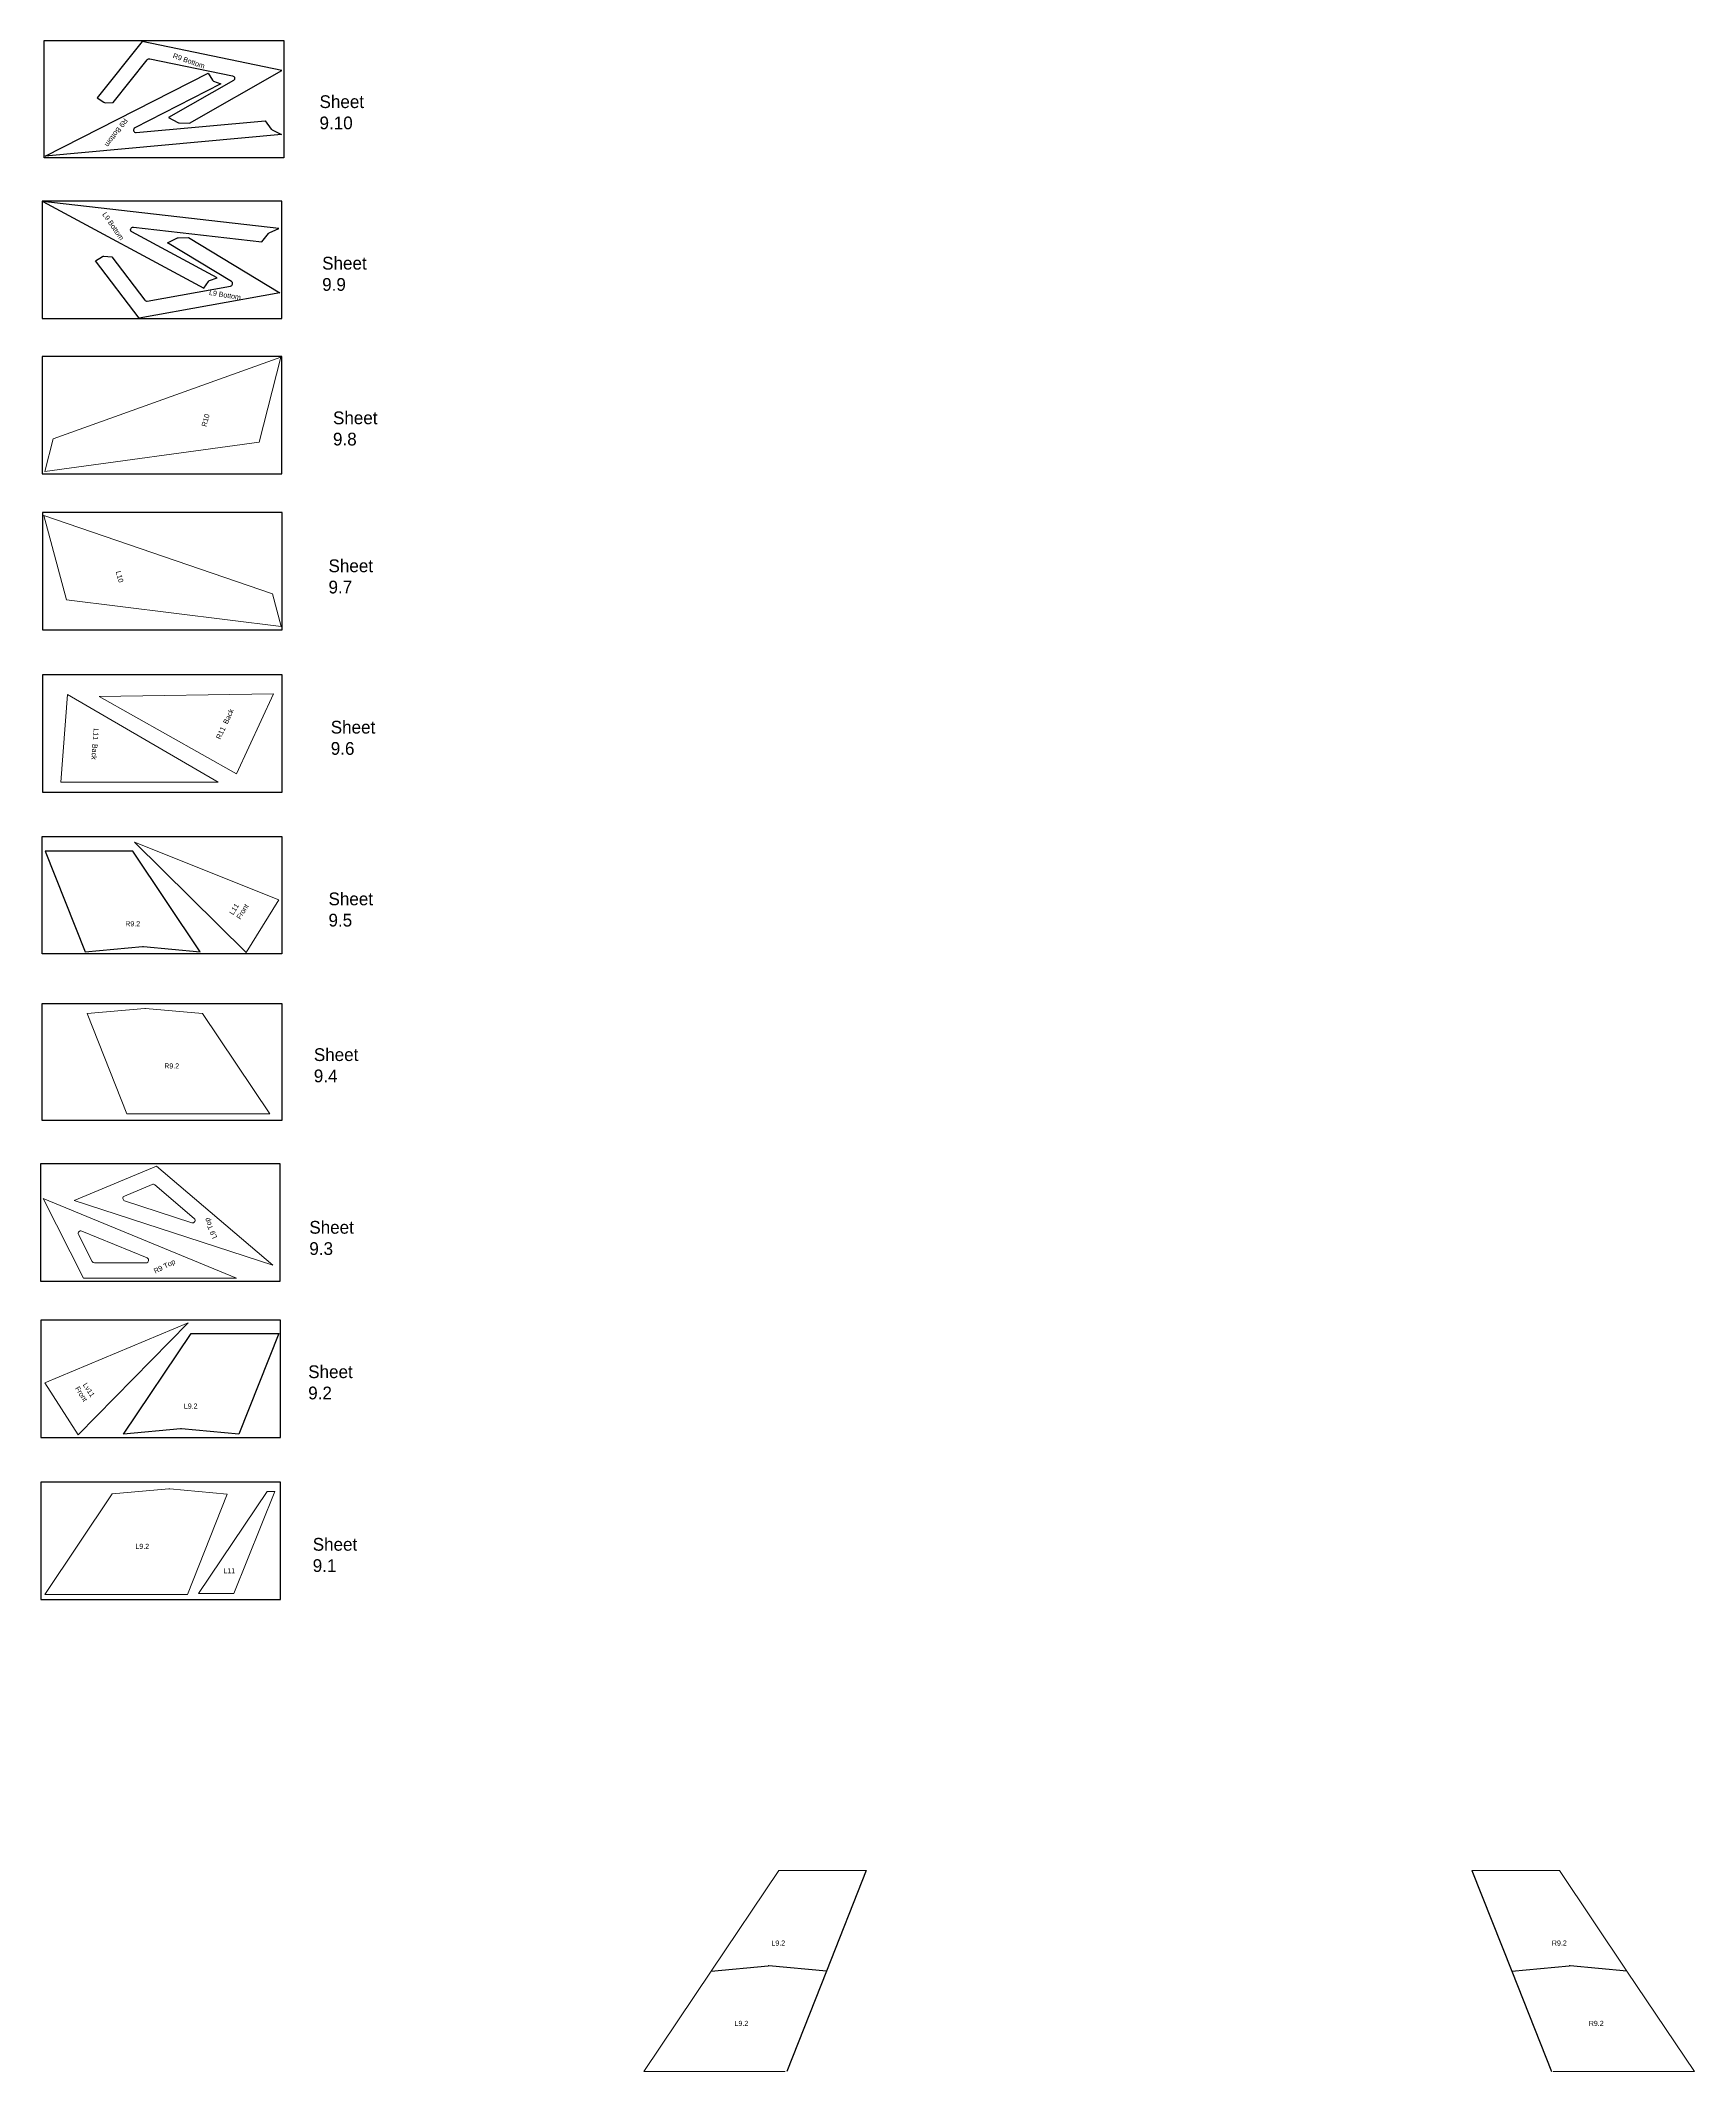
# Model space of a CAD drawing. Extents: x 45 to 694, y 73 to 870.
import ezdxf

# ---------------------------------------------------------------- set-up
doc = ezdxf.new("R2010")
doc.units = 0
doc.header["$MEASUREMENT"] = 0
doc.layers.get('0').update_dxf_attribs({"linetype": 'CONTINUOUS'})
doc.layers.add('ANNOTATION', color=7, linetype='CONTINUOUS')
doc.layers.add('LAYOUT', color=10, linetype='CONTINUOUS')

msp = doc.modelspace()

# ---------------------------------------------------------------- linework, layer by layer
at = {"color": 7, "linetype": 'Continuous', "lineweight": 15}
for p, q in [((307.93, 112.64), (334.38, 152)), ((334.38, 152), (368.74, 152)), ((640.63, 152), (606.27, 152)), ((667.07, 112.64), (640.63, 152)), ((281.49, 73.28), (307.93, 112.64)), ((693.52, 73.28), (667.07, 112.64)), ((336.93, 73.28), (281.49, 73.28)), ((638.07, 73.28), (693.52, 73.28))]:
    msp.add_line(p, q, dxfattribs=at)
for p, q in [((368.74, 152), (353.13, 112.61)), ((606.27, 152), (621.88, 112.61)), ((307.93, 112.64), (330.2, 114.63)), ((353.13, 112.61), (330.56, 114.63)), ((353.13, 112.61), (337.54, 73.28)), ((621.88, 112.61), (644.44, 114.63)), ((621.88, 112.61), (637.46, 73.28)), ((667.07, 112.64), (644.8, 114.63))]:
    msp.add_line(p, q)
for points in [[(84.69, 869.19), (67.1, 847.1), (69.7, 845.4, 0.156933), (70.29, 845.24), (73.4, 845.38), (86.71, 862.09, -0.282307), (87.69, 862.45), (120.19, 855.78, -0.691533), (120.49, 853.93), (95.12, 839.43), (98.72, 837.44, 0.119655), (99.18, 837.31), (103.29, 837.19), (139.57, 857.93)], [(83.55, 760.79), (66.49, 783.29), (69.13, 784.92, -0.156933), (69.73, 785.07), (72.83, 784.86), (85.74, 767.83, 0.282307), (86.71, 767.45), (119.36, 773.35, 0.691533), (119.7, 775.19), (94.68, 790.29), (98.33, 792.19, -0.119655), (98.79, 792.31), (102.91, 792.33), (138.69, 770.74)], [(107.54, 512.34), (81.1, 551.7), (46.74, 551.7), (62.35, 512.31), (84.91, 514.33, -0.04463), (85.27, 514.33)], [(77.46, 323.21), (103.91, 362.57), (138.27, 362.57), (122.66, 323.18), (100.09, 325.2, 0.04463), (99.73, 325.2)]]:
    msp.add_lwpolyline(points, format="xyb", close=True)
for points in [[(81.88, 835.43, 0.826394), (82.43, 833.55), (132.91, 838.18), (135.36, 834.87, 0.119655), (135.73, 834.57), (139.42, 832.76), (46.64, 824.24), (110.6, 856.78), (112.26, 854.15, 0.156933), (112.73, 853.76), (115.62, 852.6), (81.88, 835.43)], [(80.74, 794.56, -0.826394), (81.33, 796.43), (131.7, 790.66), (134.22, 793.91, -0.119655), (134.59, 794.21), (138.33, 795.94), (45.76, 806.55), (108.97, 772.57), (110.69, 775.16, -0.156933), (111.17, 775.54), (114.08, 776.64), (80.74, 794.56)]]:
    msp.add_lwpolyline(points, format="xyb")
for points in [[(130.67, 712.12), (139.1, 745.43), (49.81, 713.45), (46.56, 700.58)], [(55, 650.25), (46.11, 683.44), (135.83, 652.72), (139.26, 639.9)], [(55.46, 613.17), (52.78, 578.77), (114.55, 578.81)], [(136.19, 613.45), (121.69, 582.14), (67.84, 612.41)], [(138.35, 532.63), (81.78, 555.35), (125.57, 512.02)], [(136.02, 389.37), (58.05, 414.82), (90.35, 428.28)], [(121.7, 384.32), (45.84, 415.53), (61.7, 384.32)], [(46.58, 343.26), (102.82, 366.79), (59.66, 322.84)], [(136.72, 300.65), (134.4, 300.65), (133.8, 300.65), (106.82, 260.65), (107.42, 260.65), (120.72, 260.65)]]:
    msp.add_lwpolyline(points, close=True, dxfattribs=at)
for points in [[(78.76, 448.72), (134.81, 448.72), (108.37, 488.08), (86.1, 490.07, 0.04463), (85.74, 490.07), (63.17, 488.05)], [(77.85, 414.67, -0.695661), (77.78, 416.54), (88.7, 421.09, -0.282307), (89.73, 420.93), (105.17, 407.77, -0.821714), (104.21, 406.06)], [(61.01, 402.8, 0.695661), (59.74, 401.42), (65.1, 390.87, 0.282307), (65.99, 390.32), (86.28, 390.32, 0.821714), (86.66, 392.25)], [(102.55, 260.33), (46.49, 260.33), (72.93, 299.69), (95.21, 301.69, -0.04463), (95.56, 301.69), (118.13, 299.67)]]:
    msp.add_lwpolyline(points, format="xyb", close=True, dxfattribs=at)
for centre in [(330.38, 112.64), (644.62, 112.64)]:
    msp.add_arc(centre, 2, 84.88922, 95.11078)
at = {"layer": 'LAYOUT'}
for points in [[(140.25, 869.6), (140.25, 823.6), (46.25, 823.6), (46.25, 869.6)], [(45.57, 806.67), (45.57, 760.67), (139.57, 760.67), (139.57, 806.67)], [(45.57, 745.78), (45.57, 699.78), (139.57, 699.78), (139.57, 745.78)], [(45.69, 684.5), (45.69, 638.5), (139.69, 638.5), (139.69, 684.5)], [(45.69, 620.9), (45.69, 574.9), (139.69, 574.9), (139.69, 620.9)], [(139.57, 557.52), (139.57, 511.52), (45.57, 511.52), (45.57, 557.52)], [(139.57, 492.09), (139.57, 446.09), (45.57, 446.09), (45.57, 492.09)], [(44.9, 429.16), (44.9, 383.16), (138.9, 383.16), (138.9, 429.16)], [(45.01, 367.88), (45.01, 321.88), (139.01, 321.88), (139.01, 367.88)], [(45.01, 304.28), (45.01, 258.28), (139.01, 258.28), (139.01, 304.28)]]:
    msp.add_lwpolyline(points, close=True, dxfattribs=at)

# ---------------------------------------------------------------- texts
at = {"layer": 'ANNOTATION', "char_height": 2}
for s, width, insert, attachment_point, rotation in [('R9 Bottom', 17.0218, (109.53, 860.45), 3, 340.73771), ('R9 Bottom', 23.0616, (71.56, 827.63), 3, 233.90727), ('L9 Bottom', 23.6234, (70.6, 802.59), 1, 304.80344), ('L9 Bottom', 19.4096, (111.17, 771.87), 1, 350.80876), ('R10', 17.0218, (109.23, 723.43), 3, 75.80552), ('L10', 17.0218, (76.28, 661.87), 1, 284.99301), ('R11  Back', 17.0218, (118.94, 607.81), 3, 65.15987), ('L11  Back', 17.0218, (67.74, 599.82), 1, 265.53728), ('L11\\PFront', 17.0218, (118.72, 527.62), 1, 58.20868), ('L9 Top', 17.0218, (112.34, 399.55), 1, 112.62199), ('R9 Top', 17.0218, (97.07, 391.93), 3, 26.94101), ('Lv11\\PFront', 17.0218, (66.28, 338.53), 3, 302.62524)]:
    msp.add_mtext_dynamic_manual_height_columns(s, width=width, gutter_width=1, heights=[0], dxfattribs=dict(at, insert=insert, attachment_point=attachment_point, rotation=rotation))
at = {"layer": 'ANNOTATION'}
for s, width, insert, char_height, attachment_point in [('Sheet 9.10', 20.6128, (154.29, 848.15), 5, 1), ('Sheet 9.9', 20.6128, (155.32, 784.82), 5, 1), ('Sheet 9.8', 20.6128, (159.57, 724.18), 5, 1), ('Sheet 9.7', 20.6128, (157.81, 666.16), 5, 1), ('Sheet 9.6', 20.6128, (158.69, 602.88), 5, 1), ('Sheet 9.5', 20.6128, (157.81, 535.54), 5, 1), ('R9.2', 17.0218, (83.93, 524.29), 2, 3), ('Sheet 9.4', 20.6128, (152.06, 474.47), 5, 1), ('R9.2', 17.0218, (99.23, 468.54), 2, 3), ('Sheet 9.3', 20.6128, (150.29, 406.76), 5, 1), ('Sheet 9.2', 20.6128, (149.85, 350.13), 5, 1), ('L9.2', 17.0218, (101.07, 335.16), 2, 1), ('L9.2', 17.0218, (82.07, 280.15), 2, 1), ('Sheet 9.1', 20.6128, (151.62, 282.45), 5, 1), ('L11', 17.0218, (116.58, 270.6), 2, 1), ('L9.2', 17.0218, (331.54, 124.6), 2, 1), ('R9.2', 17.0218, (643.46, 124.6), 2, 3), ('L9.2', 17.0218, (317.07, 93.1), 2, 1), ('R9.2', 17.0218, (657.94, 93.1), 2, 3)]:
    msp.add_mtext_dynamic_manual_height_columns(s, width=width, gutter_width=1, heights=[0], dxfattribs=dict(at, insert=insert, char_height=char_height, attachment_point=attachment_point))

doc.saveas('drawing.dxf')
